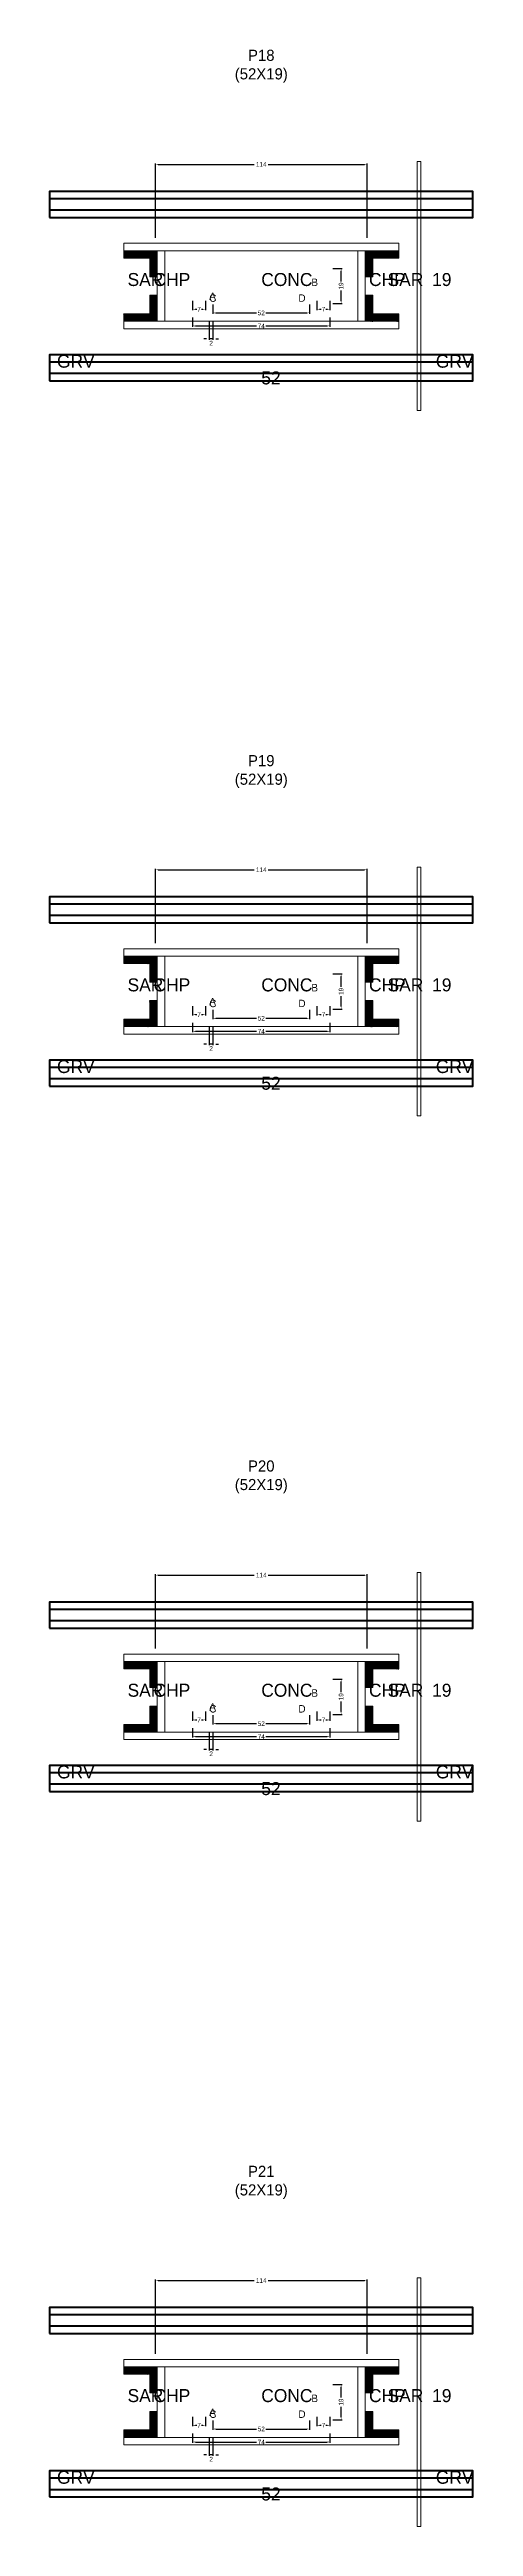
# Model space of a CAD drawing. Header units: centimetres. Extents: x -10500 to 4105, y -36866 to 295.
# Drawn here: x -114 to 114, y -7527 to -6193 of the extents above; entities that cross this region are included whole.
import ezdxf

# ---------------------------------------------------------------- set-up
doc = ezdxf.new("R2010")
doc.units = ezdxf.units.CM
for name, color, linetype in [('COTA', 241, 'Continuous'), ('GRAVATA', 224, 'Continuous'), ('Hachura', 251, 'Continuous'), ('NOMENCLATURA', 7, 'Continuous'), ('SARRAFO', 251, 'Continuous'), ('Texto Seção', 7, 'Continuous')]:
    doc.layers.add(name, color=color, linetype=linetype)
doc.dimstyles.new('cotax2', dxfattribs={"dimtxt": 2.5, "dimasz": 1.5, "dimexe": 0.5, "dimexo": 0.5, "dimgap": 0.5, "dimtad": 1, "dimcen": 2.5, "dimazin": 3, "dimtfac": 1, "dimtmove": 0, "dimatfit": 3})

msp = doc.modelspace()

# ---------------------------------------------------------------- texts
at = {"layer": 'NOMENCLATURA'}
for s, p in [('A', (-28, -6327.5)), ('C', (-28, -6328.5)), ('D', (20, -6328.5)), ('B', (27, -6320)), ('B', (27, -6700)), ('A', (-28, -6707.5)), ('C', (-28, -6708.5)), ('D', (20, -6708.5)), ('A', (-28, -7087.5)), ('C', (-28, -7088.5)), ('D', (20, -7088.5)), ('B', (27, -7080)), ('B', (27, -7460)), ('A', (-28, -7467.5)), ('C', (-28, -7468.5)), ('D', (20, -7468.5))]:
    msp.add_text(s, height=4, dxfattribs=at).set_placement(p)
at = {"layer": 'NOMENCLATURA', "char_height": 6, "attachment_point": 8}
for s, insert in [('P18\\P(52X19)', (0, -6210.5)), ('P19\\P(52X19)', (0, -6590.5)), ('P20\\P(52X19)', (0, -6970.5)), ('P21\\P(52X19)', (0, -7350.5))]:
    msp.add_mtext(s, dxfattribs=dict(at, insert=insert))
at = {"layer": 'Texto Seção'}
for s, p in [('SAR', (-72, -6320)), ('CHP', (-58, -6320)), ('CONC', (0, -6320)), ('CHP', (58, -6320)), ('SAR', (68, -6320)), ('19', (92, -6320)), ('GRV', (-110, -6364)), ('GRV', (94, -6364)), ('52', (0, -6373)), ('SAR', (-72, -6700)), ('CHP', (-58, -6700)), ('CONC', (0, -6700)), ('CHP', (58, -6700)), ('SAR', (68, -6700)), ('19', (92, -6700)), ('GRV', (-110, -6744)), ('GRV', (94, -6744)), ('52', (0, -6753)), ('SAR', (-72, -7080)), ('CHP', (-58, -7080)), ('CONC', (0, -7080)), ('CHP', (58, -7080)), ('SAR', (68, -7080)), ('19', (92, -7080)), ('GRV', (-110, -7124)), ('GRV', (94, -7124)), ('52', (0, -7133)), ('SAR', (-72, -7460)), ('CHP', (-58, -7460)), ('CONC', (0, -7460)), ('CHP', (58, -7460)), ('SAR', (68, -7460)), ('19', (92, -7460)), ('GRV', (-110, -7504)), ('GRV', (94, -7504)), ('52', (0, -7513))]:
    msp.add_text(s, height=7, dxfattribs=at).set_placement(p)

# ---------------------------------------------------------------- blocks, each defined once
blk = doc.blocks.new('_CLOSEDFILLED')
at = {"color": 0, "linetype": 'BYBLOCK'}
blk.add_solid([(-1, 0.16), (0, 0), (-1, -0.16)], dxfattribs=at)
blk = doc.blocks.new('*D534')
for p, q in [((-37, -7477), (-37, -7482)), ((-35.5, -7481.5), (-2.5, -7481.5)), ((2.5, -7481.5), (35.5, -7481.5)), ((37, -7477), (37, -7482))]:
    blk.add_line(p, q)
at = {"layer": 'Defpoints'}
for p in [(-37, -7476.5), (-37, -7481.5), (37, -7476.5)]:
    blk.add_point(p, dxfattribs=at)
at = {"layer": 'COTA', "xscale": 1.5, "yscale": 1.5, "rotation": 180}
blk.add_blockref('_CLOSEDFILLED', (-37, -7481.5), dxfattribs=at)
at = {"layer": 'COTA', "xscale": 1.5, "yscale": 1.5}
blk.add_blockref('_CLOSEDFILLED', (37, -7481.5), dxfattribs=at)
at = {"layer": 'COTA', "insert": (0, -7481.5), "char_height": 2.5, "attachment_point": 5}
blk.add_mtext('74', dxfattribs=at)
blk = doc.blocks.new('*D535')
for p, q in [((-26, -7470), (-26, -7475)), ((26, -7470), (26, -7475)), ((-24.5, -7474.5), (-2.5, -7474.5)), ((2.5, -7474.5), (24.5, -7474.5))]:
    blk.add_line(p, q)
at = {"layer": 'Defpoints'}
for p in [(-26, -7469.5), (26, -7469.5), (-26, -7474.5)]:
    blk.add_point(p, dxfattribs=at)
at = {"layer": 'COTA', "xscale": 1.5, "yscale": 1.5, "rotation": 180}
blk.add_blockref('_CLOSEDFILLED', (-26, -7474.5), dxfattribs=at)
at = {"layer": 'COTA', "xscale": 1.5, "yscale": 1.5}
blk.add_blockref('_CLOSEDFILLED', (26, -7474.5), dxfattribs=at)
at = {"layer": 'COTA', "insert": (0, -7474.5), "char_height": 2.5, "attachment_point": 5}
blk.add_mtext('52', dxfattribs=at)
blk = doc.blocks.new('*D536')
for p, q in [((38.5, -7450.5), (43.5, -7450.5)), ((43, -7457.5), (43, -7452)), ((38.5, -7469.5), (43.5, -7469.5)), ((43, -7468), (43, -7462.5))]:
    blk.add_line(p, q)
at = {"layer": 'Defpoints'}
for p in [(38, -7450.5), (38, -7469.5), (43, -7469.5)]:
    blk.add_point(p, dxfattribs=at)
at = {"layer": 'COTA', "xscale": 1.5, "yscale": 1.5}
for p, rotation in [((43, -7450.5), 90), ((43, -7469.5), 270)]:
    blk.add_blockref('_CLOSEDFILLED', p, dxfattribs=dict(at, rotation=rotation))
at = {"layer": 'COTA', "insert": (43, -7460), "char_height": 2.5, "attachment_point": 5, "rotation": 90}
blk.add_mtext('19', dxfattribs=at)
blk = doc.blocks.new('*D537')
for p, q in [((-37, -7468), (-37, -7473)), ((-35.5, -7472.5), (-34.75, -7472.5)), ((-32.25, -7472.5), (-31.5, -7472.5)), ((-30, -7468), (-30, -7473))]:
    blk.add_line(p, q)
at = {"layer": 'Defpoints'}
for p in [(-37, -7467.5), (-37, -7472.5), (-30, -7467.5)]:
    blk.add_point(p, dxfattribs=at)
at = {"layer": 'COTA', "xscale": 1.5, "yscale": 1.5, "rotation": 180}
blk.add_blockref('_CLOSEDFILLED', (-37, -7472.5), dxfattribs=at)
at = {"layer": 'COTA', "xscale": 1.5, "yscale": 1.5}
blk.add_blockref('_CLOSEDFILLED', (-30, -7472.5), dxfattribs=at)
at = {"layer": 'COTA', "insert": (-33.5, -7472.5), "char_height": 2.5, "attachment_point": 5}
blk.add_mtext('7', dxfattribs=at)
blk = doc.blocks.new('*D538')
for p, q in [((30, -7468), (30, -7473)), ((31.5, -7472.5), (32.25, -7472.5)), ((34.75, -7472.5), (35.5, -7472.5)), ((37, -7468), (37, -7473))]:
    blk.add_line(p, q)
at = {"layer": 'Defpoints'}
for p in [(30, -7467.5), (30, -7472.5), (37, -7467.5)]:
    blk.add_point(p, dxfattribs=at)
at = {"layer": 'COTA', "xscale": 1.5, "yscale": 1.5, "rotation": 180}
blk.add_blockref('_CLOSEDFILLED', (30, -7472.5), dxfattribs=at)
at = {"layer": 'COTA', "xscale": 1.5, "yscale": 1.5}
blk.add_blockref('_CLOSEDFILLED', (37, -7472.5), dxfattribs=at)
at = {"layer": 'COTA', "insert": (33.5, -7472.5), "char_height": 2.5, "attachment_point": 5}
blk.add_mtext('7', dxfattribs=at)
blk = doc.blocks.new('*D539')
for p, q in [((-57, -7434), (-57, -7394)), ((-55.5, -7394.5), (-3.75, -7394.5)), ((3.75, -7394.5), (55.5, -7394.5)), ((57, -7434), (57, -7394))]:
    blk.add_line(p, q)
at = {"layer": 'Defpoints'}
for p in [(-57, -7394.5), (-57, -7434.5), (57, -7434.5)]:
    blk.add_point(p, dxfattribs=at)
at = {"layer": 'COTA', "xscale": 1.5, "yscale": 1.5, "rotation": 180}
blk.add_blockref('_CLOSEDFILLED', (-57, -7394.5), dxfattribs=at)
at = {"layer": 'COTA', "xscale": 1.5, "yscale": 1.5}
blk.add_blockref('_CLOSEDFILLED', (57, -7394.5), dxfattribs=at)
at = {"layer": 'COTA', "insert": (0, -7394.5), "char_height": 2.5, "attachment_point": 5}
blk.add_mtext('114', dxfattribs=at)
blk = doc.blocks.new('*D508')
for p, q in [((-37, -7097), (-37, -7102)), ((37, -7097), (37, -7102)), ((-35.5, -7101.5), (-2.5, -7101.5)), ((2.5, -7101.5), (35.5, -7101.5))]:
    blk.add_line(p, q)
at = {"layer": 'Defpoints'}
for p in [(-37, -7096.5), (37, -7096.5), (-37, -7101.5)]:
    blk.add_point(p, dxfattribs=at)
at = {"layer": 'COTA', "xscale": 1.5, "yscale": 1.5, "rotation": 180}
blk.add_blockref('_CLOSEDFILLED', (-37, -7101.5), dxfattribs=at)
at = {"layer": 'COTA', "xscale": 1.5, "yscale": 1.5}
blk.add_blockref('_CLOSEDFILLED', (37, -7101.5), dxfattribs=at)
at = {"layer": 'COTA', "insert": (0, -7101.5), "char_height": 2.5, "attachment_point": 5}
blk.add_mtext('74', dxfattribs=at)
blk = doc.blocks.new('*D509')
for p, q in [((-26, -7090), (-26, -7095)), ((-24.5, -7094.5), (-2.5, -7094.5)), ((2.5, -7094.5), (24.5, -7094.5)), ((26, -7090), (26, -7095))]:
    blk.add_line(p, q)
at = {"layer": 'Defpoints'}
for p in [(-26, -7089.5), (-26, -7094.5), (26, -7089.5)]:
    blk.add_point(p, dxfattribs=at)
at = {"layer": 'COTA', "xscale": 1.5, "yscale": 1.5, "rotation": 180}
blk.add_blockref('_CLOSEDFILLED', (-26, -7094.5), dxfattribs=at)
at = {"layer": 'COTA', "xscale": 1.5, "yscale": 1.5}
blk.add_blockref('_CLOSEDFILLED', (26, -7094.5), dxfattribs=at)
at = {"layer": 'COTA', "insert": (0, -7094.5), "char_height": 2.5, "attachment_point": 5}
blk.add_mtext('52', dxfattribs=at)
blk = doc.blocks.new('*D510')
for p, q in [((38.5, -7070.5), (43.5, -7070.5)), ((43, -7077.5), (43, -7072)), ((43, -7088), (43, -7082.5)), ((38.5, -7089.5), (43.5, -7089.5))]:
    blk.add_line(p, q)
at = {"layer": 'Defpoints'}
for p in [(38, -7070.5), (38, -7089.5), (43, -7089.5)]:
    blk.add_point(p, dxfattribs=at)
at = {"layer": 'COTA', "xscale": 1.5, "yscale": 1.5}
for p, rotation in [((43, -7070.5), 90), ((43, -7089.5), 270)]:
    blk.add_blockref('_CLOSEDFILLED', p, dxfattribs=dict(at, rotation=rotation))
at = {"layer": 'COTA', "insert": (43, -7080), "char_height": 2.5, "attachment_point": 5, "rotation": 90}
blk.add_mtext('19', dxfattribs=at)
blk = doc.blocks.new('*D511')
for p, q in [((-37, -7088), (-37, -7093)), ((-35.5, -7092.5), (-34.75, -7092.5)), ((-32.25, -7092.5), (-31.5, -7092.5)), ((-30, -7088), (-30, -7093))]:
    blk.add_line(p, q)
at = {"layer": 'Defpoints'}
for p in [(-37, -7087.5), (-37, -7092.5), (-30, -7087.5)]:
    blk.add_point(p, dxfattribs=at)
at = {"layer": 'COTA', "xscale": 1.5, "yscale": 1.5, "rotation": 180}
blk.add_blockref('_CLOSEDFILLED', (-37, -7092.5), dxfattribs=at)
at = {"layer": 'COTA', "xscale": 1.5, "yscale": 1.5}
blk.add_blockref('_CLOSEDFILLED', (-30, -7092.5), dxfattribs=at)
at = {"layer": 'COTA', "insert": (-33.5, -7092.5), "char_height": 2.5, "attachment_point": 5}
blk.add_mtext('7', dxfattribs=at)
blk = doc.blocks.new('*D512')
for p, q in [((30, -7088), (30, -7093)), ((31.5, -7092.5), (32.25, -7092.5)), ((34.75, -7092.5), (35.5, -7092.5)), ((37, -7088), (37, -7093))]:
    blk.add_line(p, q)
at = {"layer": 'Defpoints'}
for p in [(30, -7087.5), (30, -7092.5), (37, -7087.5)]:
    blk.add_point(p, dxfattribs=at)
at = {"layer": 'COTA', "xscale": 1.5, "yscale": 1.5, "rotation": 180}
blk.add_blockref('_CLOSEDFILLED', (30, -7092.5), dxfattribs=at)
at = {"layer": 'COTA', "xscale": 1.5, "yscale": 1.5}
blk.add_blockref('_CLOSEDFILLED', (37, -7092.5), dxfattribs=at)
at = {"layer": 'COTA', "insert": (33.5, -7092.5), "char_height": 2.5, "attachment_point": 5}
blk.add_mtext('7', dxfattribs=at)
blk = doc.blocks.new('*D513')
for p, q in [((-57, -7054), (-57, -7014)), ((-55.5, -7014.5), (-3.75, -7014.5)), ((3.75, -7014.5), (55.5, -7014.5)), ((57, -7054), (57, -7014))]:
    blk.add_line(p, q)
at = {"layer": 'Defpoints'}
for p in [(-57, -7014.5), (-57, -7054.5), (57, -7054.5)]:
    blk.add_point(p, dxfattribs=at)
at = {"layer": 'COTA', "xscale": 1.5, "yscale": 1.5, "rotation": 180}
blk.add_blockref('_CLOSEDFILLED', (-57, -7014.5), dxfattribs=at)
at = {"layer": 'COTA', "xscale": 1.5, "yscale": 1.5}
blk.add_blockref('_CLOSEDFILLED', (57, -7014.5), dxfattribs=at)
at = {"layer": 'COTA', "insert": (0, -7014.5), "char_height": 2.5, "attachment_point": 5}
blk.add_mtext('114', dxfattribs=at)
blk = doc.blocks.new('*D482')
for p, q in [((-37, -6717), (-37, -6722)), ((-35.5, -6721.5), (-2.5, -6721.5)), ((2.5, -6721.5), (35.5, -6721.5)), ((37, -6717), (37, -6722))]:
    blk.add_line(p, q)
at = {"layer": 'Defpoints'}
for p in [(-37, -6716.5), (-37, -6721.5), (37, -6716.5)]:
    blk.add_point(p, dxfattribs=at)
at = {"layer": 'COTA', "xscale": 1.5, "yscale": 1.5, "rotation": 180}
blk.add_blockref('_CLOSEDFILLED', (-37, -6721.5), dxfattribs=at)
at = {"layer": 'COTA', "xscale": 1.5, "yscale": 1.5}
blk.add_blockref('_CLOSEDFILLED', (37, -6721.5), dxfattribs=at)
at = {"layer": 'COTA', "insert": (0, -6721.5), "char_height": 2.5, "attachment_point": 5}
blk.add_mtext('74', dxfattribs=at)
blk = doc.blocks.new('*D483')
for p, q in [((-26, -6710), (-26, -6715)), ((26, -6710), (26, -6715)), ((-24.5, -6714.5), (-2.5, -6714.5)), ((2.5, -6714.5), (24.5, -6714.5))]:
    blk.add_line(p, q)
at = {"layer": 'Defpoints'}
for p in [(-26, -6709.5), (26, -6709.5), (-26, -6714.5)]:
    blk.add_point(p, dxfattribs=at)
at = {"layer": 'COTA', "xscale": 1.5, "yscale": 1.5, "rotation": 180}
blk.add_blockref('_CLOSEDFILLED', (-26, -6714.5), dxfattribs=at)
at = {"layer": 'COTA', "xscale": 1.5, "yscale": 1.5}
blk.add_blockref('_CLOSEDFILLED', (26, -6714.5), dxfattribs=at)
at = {"layer": 'COTA', "insert": (0, -6714.5), "char_height": 2.5, "attachment_point": 5}
blk.add_mtext('52', dxfattribs=at)
blk = doc.blocks.new('*D484')
for p, q in [((38.5, -6690.5), (43.5, -6690.5)), ((43, -6697.5), (43, -6692)), ((38.5, -6709.5), (43.5, -6709.5)), ((43, -6708), (43, -6702.5))]:
    blk.add_line(p, q)
at = {"layer": 'Defpoints'}
for p in [(38, -6690.5), (38, -6709.5), (43, -6709.5)]:
    blk.add_point(p, dxfattribs=at)
at = {"layer": 'COTA', "xscale": 1.5, "yscale": 1.5}
for p, rotation in [((43, -6690.5), 90), ((43, -6709.5), 270)]:
    blk.add_blockref('_CLOSEDFILLED', p, dxfattribs=dict(at, rotation=rotation))
at = {"layer": 'COTA', "insert": (43, -6700), "char_height": 2.5, "attachment_point": 5, "rotation": 90}
blk.add_mtext('19', dxfattribs=at)
blk = doc.blocks.new('*D485')
for p, q in [((-37, -6708), (-37, -6713)), ((-30, -6708), (-30, -6713)), ((-35.5, -6712.5), (-34.75, -6712.5)), ((-32.25, -6712.5), (-31.5, -6712.5))]:
    blk.add_line(p, q)
at = {"layer": 'Defpoints'}
for p in [(-37, -6707.5), (-30, -6707.5), (-37, -6712.5)]:
    blk.add_point(p, dxfattribs=at)
at = {"layer": 'COTA', "xscale": 1.5, "yscale": 1.5, "rotation": 180}
blk.add_blockref('_CLOSEDFILLED', (-37, -6712.5), dxfattribs=at)
at = {"layer": 'COTA', "xscale": 1.5, "yscale": 1.5}
blk.add_blockref('_CLOSEDFILLED', (-30, -6712.5), dxfattribs=at)
at = {"layer": 'COTA', "insert": (-33.5, -6712.5), "char_height": 2.5, "attachment_point": 5}
blk.add_mtext('7', dxfattribs=at)
blk = doc.blocks.new('*D486')
for p, q in [((30, -6708), (30, -6713)), ((37, -6708), (37, -6713)), ((31.5, -6712.5), (32.25, -6712.5)), ((34.75, -6712.5), (35.5, -6712.5))]:
    blk.add_line(p, q)
at = {"layer": 'Defpoints'}
for p in [(30, -6707.5), (37, -6707.5), (30, -6712.5)]:
    blk.add_point(p, dxfattribs=at)
at = {"layer": 'COTA', "xscale": 1.5, "yscale": 1.5, "rotation": 180}
blk.add_blockref('_CLOSEDFILLED', (30, -6712.5), dxfattribs=at)
at = {"layer": 'COTA', "xscale": 1.5, "yscale": 1.5}
blk.add_blockref('_CLOSEDFILLED', (37, -6712.5), dxfattribs=at)
at = {"layer": 'COTA', "insert": (33.5, -6712.5), "char_height": 2.5, "attachment_point": 5}
blk.add_mtext('7', dxfattribs=at)
blk = doc.blocks.new('*D487')
for p, q in [((-57, -6674), (-57, -6634)), ((-55.5, -6634.5), (-3.75, -6634.5)), ((3.75, -6634.5), (55.5, -6634.5)), ((57, -6674), (57, -6634))]:
    blk.add_line(p, q)
at = {"layer": 'Defpoints'}
for p in [(-57, -6634.5), (-57, -6674.5), (57, -6674.5)]:
    blk.add_point(p, dxfattribs=at)
at = {"layer": 'COTA', "xscale": 1.5, "yscale": 1.5, "rotation": 180}
blk.add_blockref('_CLOSEDFILLED', (-57, -6634.5), dxfattribs=at)
at = {"layer": 'COTA', "xscale": 1.5, "yscale": 1.5}
blk.add_blockref('_CLOSEDFILLED', (57, -6634.5), dxfattribs=at)
at = {"layer": 'COTA', "insert": (0, -6634.5), "char_height": 2.5, "attachment_point": 5}
blk.add_mtext('114', dxfattribs=at)
blk = doc.blocks.new('*D456')
for p, q in [((-37, -6337), (-37, -6342)), ((37, -6337), (37, -6342)), ((-35.5, -6341.5), (-2.5, -6341.5)), ((2.5, -6341.5), (35.5, -6341.5))]:
    blk.add_line(p, q)
at = {"layer": 'Defpoints'}
for p in [(-37, -6336.5), (37, -6336.5), (-37, -6341.5)]:
    blk.add_point(p, dxfattribs=at)
at = {"layer": 'COTA', "xscale": 1.5, "yscale": 1.5, "rotation": 180}
blk.add_blockref('_CLOSEDFILLED', (-37, -6341.5), dxfattribs=at)
at = {"layer": 'COTA', "xscale": 1.5, "yscale": 1.5}
blk.add_blockref('_CLOSEDFILLED', (37, -6341.5), dxfattribs=at)
at = {"layer": 'COTA', "insert": (0, -6341.5), "char_height": 2.5, "attachment_point": 5}
blk.add_mtext('74', dxfattribs=at)
blk = doc.blocks.new('*D457')
for p, q in [((-26, -6330), (-26, -6335)), ((-24.5, -6334.5), (-2.5, -6334.5)), ((2.5, -6334.5), (24.5, -6334.5)), ((26, -6330), (26, -6335))]:
    blk.add_line(p, q)
at = {"layer": 'Defpoints'}
for p in [(-26, -6329.5), (-26, -6334.5), (26, -6329.5)]:
    blk.add_point(p, dxfattribs=at)
at = {"layer": 'COTA', "xscale": 1.5, "yscale": 1.5, "rotation": 180}
blk.add_blockref('_CLOSEDFILLED', (-26, -6334.5), dxfattribs=at)
at = {"layer": 'COTA', "xscale": 1.5, "yscale": 1.5}
blk.add_blockref('_CLOSEDFILLED', (26, -6334.5), dxfattribs=at)
at = {"layer": 'COTA', "insert": (0, -6334.5), "char_height": 2.5, "attachment_point": 5}
blk.add_mtext('52', dxfattribs=at)
blk = doc.blocks.new('*D458')
for p, q in [((38.5, -6310.5), (43.5, -6310.5)), ((43, -6317.5), (43, -6312)), ((43, -6328), (43, -6322.5)), ((38.5, -6329.5), (43.5, -6329.5))]:
    blk.add_line(p, q)
at = {"layer": 'Defpoints'}
for p in [(38, -6310.5), (38, -6329.5), (43, -6329.5)]:
    blk.add_point(p, dxfattribs=at)
at = {"layer": 'COTA', "xscale": 1.5, "yscale": 1.5}
for p, rotation in [((43, -6310.5), 90), ((43, -6329.5), 270)]:
    blk.add_blockref('_CLOSEDFILLED', p, dxfattribs=dict(at, rotation=rotation))
at = {"layer": 'COTA', "insert": (43, -6320), "char_height": 2.5, "attachment_point": 5, "rotation": 90}
blk.add_mtext('19', dxfattribs=at)
blk = doc.blocks.new('*D459')
for p, q in [((-37, -6328), (-37, -6333)), ((-35.5, -6332.5), (-34.75, -6332.5)), ((-32.25, -6332.5), (-31.5, -6332.5)), ((-30, -6328), (-30, -6333))]:
    blk.add_line(p, q)
at = {"layer": 'Defpoints'}
for p in [(-37, -6327.5), (-37, -6332.5), (-30, -6327.5)]:
    blk.add_point(p, dxfattribs=at)
at = {"layer": 'COTA', "xscale": 1.5, "yscale": 1.5, "rotation": 180}
blk.add_blockref('_CLOSEDFILLED', (-37, -6332.5), dxfattribs=at)
at = {"layer": 'COTA', "xscale": 1.5, "yscale": 1.5}
blk.add_blockref('_CLOSEDFILLED', (-30, -6332.5), dxfattribs=at)
at = {"layer": 'COTA', "insert": (-33.5, -6332.5), "char_height": 2.5, "attachment_point": 5}
blk.add_mtext('7', dxfattribs=at)
blk = doc.blocks.new('*D460')
for p, q in [((30, -6328), (30, -6333)), ((31.5, -6332.5), (32.25, -6332.5)), ((34.75, -6332.5), (35.5, -6332.5)), ((37, -6328), (37, -6333))]:
    blk.add_line(p, q)
at = {"layer": 'Defpoints'}
for p in [(30, -6327.5), (30, -6332.5), (37, -6327.5)]:
    blk.add_point(p, dxfattribs=at)
at = {"layer": 'COTA', "xscale": 1.5, "yscale": 1.5, "rotation": 180}
blk.add_blockref('_CLOSEDFILLED', (30, -6332.5), dxfattribs=at)
at = {"layer": 'COTA', "xscale": 1.5, "yscale": 1.5}
blk.add_blockref('_CLOSEDFILLED', (37, -6332.5), dxfattribs=at)
at = {"layer": 'COTA', "insert": (33.5, -6332.5), "char_height": 2.5, "attachment_point": 5}
blk.add_mtext('7', dxfattribs=at)
blk = doc.blocks.new('*D461')
for p, q in [((-57, -6294), (-57, -6254)), ((-55.5, -6254.5), (-3.75, -6254.5)), ((3.75, -6254.5), (55.5, -6254.5)), ((57, -6294), (57, -6254))]:
    blk.add_line(p, q)
at = {"layer": 'Defpoints'}
for p in [(-57, -6254.5), (-57, -6294.5), (57, -6294.5)]:
    blk.add_point(p, dxfattribs=at)
at = {"layer": 'COTA', "xscale": 1.5, "yscale": 1.5, "rotation": 180}
blk.add_blockref('_CLOSEDFILLED', (-57, -6254.5), dxfattribs=at)
at = {"layer": 'COTA', "xscale": 1.5, "yscale": 1.5}
blk.add_blockref('_CLOSEDFILLED', (57, -6254.5), dxfattribs=at)
at = {"layer": 'COTA', "insert": (0, -6254.5), "char_height": 2.5, "attachment_point": 5}
blk.add_mtext('114', dxfattribs=at)

# ---------------------------------------------------------------- dimensions: what is measured, and where the dimension line sits
at = {"layer": 'COTA'}
for base, p1, p2, picture, middle in [((-57, -6254.5), (-57, -6294.5), (57, -6294.5), '*D461', (0, -6254.5)), ((-37, -6332.5), (-37, -6327.5), (-30, -6327.5), '*D459', (-33.5, -6332.5)), ((-37, -6341.5), (-37, -6336.5), (37, -6336.5), '*D456', (0, -6341.5)), ((-26, -6334.5), (-26, -6329.5), (26, -6329.5), '*D457', (0, -6334.5)), ((30, -6332.5), (30, -6327.5), (37, -6327.5), '*D460', (33.5, -6332.5)), ((-57, -6634.5), (-57, -6674.5), (57, -6674.5), '*D487', (0, -6634.5)), ((-37, -6712.5), (-37, -6707.5), (-30, -6707.5), '*D485', (-33.5, -6712.5)), ((-26, -6714.5), (-26, -6709.5), (26, -6709.5), '*D483', (0, -6714.5)), ((30, -6712.5), (30, -6707.5), (37, -6707.5), '*D486', (33.5, -6712.5)), ((-37, -6721.5), (-37, -6716.5), (37, -6716.5), '*D482', (0, -6721.5)), ((-57, -7014.5), (-57, -7054.5), (57, -7054.5), '*D513', (0, -7014.5)), ((-37, -7092.5), (-37, -7087.5), (-30, -7087.5), '*D511', (-33.5, -7092.5)), ((-37, -7101.5), (-37, -7096.5), (37, -7096.5), '*D508', (0, -7101.5)), ((-26, -7094.5), (-26, -7089.5), (26, -7089.5), '*D509', (0, -7094.5)), ((30, -7092.5), (30, -7087.5), (37, -7087.5), '*D512', (33.5, -7092.5)), ((-57, -7394.5), (-57, -7434.5), (57, -7434.5), '*D539', (0, -7394.5)), ((-37, -7472.5), (-37, -7467.5), (-30, -7467.5), '*D537', (-33.5, -7472.5)), ((-26, -7474.5), (-26, -7469.5), (26, -7469.5), '*D535', (0, -7474.5)), ((30, -7472.5), (30, -7467.5), (37, -7467.5), '*D538', (33.5, -7472.5)), ((-37, -7481.5), (-37, -7476.5), (37, -7476.5), '*D534', (0, -7481.5))]:
    dim = msp.add_linear_dim(base=base, p1=p1, p2=p2, dimstyle='cotax2', dxfattribs=at)
    dim.commit()
    dim.dimension.update_dxf_attribs({"geometry": picture, "text_midpoint": middle})
for base, p1, p2, picture, middle in [((43, -6329.5), (38, -6329.5), (38, -6310.5), '*D458', (43, -6320)), ((43, -6709.5), (38, -6709.5), (38, -6690.5), '*D484', (43, -6700)), ((43, -7089.5), (38, -7089.5), (38, -7070.5), '*D510', (43, -7080)), ((43, -7469.5), (38, -7469.5), (38, -7450.5), '*D536', (43, -7460))]:
    dim = msp.add_linear_dim(base=base, p1=p1, p2=p2, angle=90, dimstyle='cotax2', dxfattribs=at)
    dim.commit()
    dim.dimension.update_dxf_attribs({"geometry": picture, "text_midpoint": middle})
for base, p1, p2 in [((-26, -6348.5), (-26, -6338.5), (-28, -6338.5)), ((-26, -6728.5), (-26, -6718.5), (-28, -6718.5)), ((-26, -7108.5), (-26, -7098.5), (-28, -7098.5)), ((-26, -7488.5), (-26, -7478.5), (-28, -7478.5))]:
    msp.add_linear_dim(base=base, p1=p1, p2=p2, dimstyle='cotax2', dxfattribs=at).render()

# ---------------------------------------------------------------- hatches: boundary and pattern name
at = {"layer": 'SARRAFO'}
h = msp.add_hatch(dxfattribs=at)
h.set_pattern_fill('SOLID', scale=2)
h.paths.add_polyline_path([(-74, -6305), (-60, -6305), (-60, -6301), (-74, -6301)])
h = msp.add_hatch(dxfattribs=at)
h.set_pattern_fill('SOLID', scale=2)
h.paths.add_polyline_path([(-60, -6315), (-56, -6315), (-56, -6301), (-60, -6301)])
h = msp.add_hatch(dxfattribs=at)
h.set_pattern_fill('SOLID', scale=2)
h.paths.add_polyline_path([(56, -6315), (60, -6315), (60, -6301), (56, -6301)])
h = msp.add_hatch(dxfattribs=at)
h.set_pattern_fill('SOLID', scale=2)
h.paths.add_polyline_path([(60, -6305), (74, -6305), (74, -6301), (60, -6301)])
h = msp.add_hatch(dxfattribs=at)
h.set_pattern_fill('SOLID', scale=2)
h.paths.add_polyline_path([(-60, -6339), (-56, -6339), (-56, -6325), (-60, -6325)])
h = msp.add_hatch(dxfattribs=at)
h.set_pattern_fill('SOLID', scale=2)
h.paths.add_polyline_path([(56, -6339), (60, -6339), (60, -6325), (56, -6325)])
h = msp.add_hatch(dxfattribs=at)
h.set_pattern_fill('SOLID', scale=2)
h.paths.add_polyline_path([(-74, -6339), (-60, -6339), (-60, -6335), (-74, -6335)])
h = msp.add_hatch(dxfattribs=at)
h.set_pattern_fill('SOLID', scale=2)
h.paths.add_polyline_path([(60, -6339), (74, -6339), (74, -6335), (60, -6335)])
h = msp.add_hatch(dxfattribs=at)
h.set_pattern_fill('SOLID', scale=2)
h.paths.add_polyline_path([(-74, -6685), (-60, -6685), (-60, -6681), (-74, -6681)])
h = msp.add_hatch(dxfattribs=at)
h.set_pattern_fill('SOLID', scale=2)
h.paths.add_polyline_path([(-60, -6695), (-56, -6695), (-56, -6681), (-60, -6681)])
h = msp.add_hatch(dxfattribs=at)
h.set_pattern_fill('SOLID', scale=2)
h.paths.add_polyline_path([(56, -6695), (60, -6695), (60, -6681), (56, -6681)])
h = msp.add_hatch(dxfattribs=at)
h.set_pattern_fill('SOLID', scale=2)
h.paths.add_polyline_path([(60, -6685), (74, -6685), (74, -6681), (60, -6681)])
h = msp.add_hatch(dxfattribs=at)
h.set_pattern_fill('SOLID', scale=2)
h.paths.add_polyline_path([(-60, -6719), (-56, -6719), (-56, -6705), (-60, -6705)])
h = msp.add_hatch(dxfattribs=at)
h.set_pattern_fill('SOLID', scale=2)
h.paths.add_polyline_path([(56, -6719), (60, -6719), (60, -6705), (56, -6705)])
h = msp.add_hatch(dxfattribs=at)
h.set_pattern_fill('SOLID', scale=2)
h.paths.add_polyline_path([(-74, -6719), (-60, -6719), (-60, -6715), (-74, -6715)])
h = msp.add_hatch(dxfattribs=at)
h.set_pattern_fill('SOLID', scale=2)
h.paths.add_polyline_path([(60, -6719), (74, -6719), (74, -6715), (60, -6715)])
h = msp.add_hatch(dxfattribs=at)
h.set_pattern_fill('SOLID', scale=2)
h.paths.add_polyline_path([(-74, -7065), (-60, -7065), (-60, -7061), (-74, -7061)])
h = msp.add_hatch(dxfattribs=at)
h.set_pattern_fill('SOLID', scale=2)
h.paths.add_polyline_path([(-60, -7075), (-56, -7075), (-56, -7061), (-60, -7061)])
h = msp.add_hatch(dxfattribs=at)
h.set_pattern_fill('SOLID', scale=2)
h.paths.add_polyline_path([(56, -7075), (60, -7075), (60, -7061), (56, -7061)])
h = msp.add_hatch(dxfattribs=at)
h.set_pattern_fill('SOLID', scale=2)
h.paths.add_polyline_path([(60, -7065), (74, -7065), (74, -7061), (60, -7061)])
h = msp.add_hatch(dxfattribs=at)
h.set_pattern_fill('SOLID', scale=2)
h.paths.add_polyline_path([(-60, -7099), (-56, -7099), (-56, -7085), (-60, -7085)])
h = msp.add_hatch(dxfattribs=at)
h.set_pattern_fill('SOLID', scale=2)
h.paths.add_polyline_path([(56, -7099), (60, -7099), (60, -7085), (56, -7085)])
h = msp.add_hatch(dxfattribs=at)
h.set_pattern_fill('SOLID', scale=2)
h.paths.add_polyline_path([(-74, -7099), (-60, -7099), (-60, -7095), (-74, -7095)])
h = msp.add_hatch(dxfattribs=at)
h.set_pattern_fill('SOLID', scale=2)
h.paths.add_polyline_path([(60, -7099), (74, -7099), (74, -7095), (60, -7095)])
h = msp.add_hatch(dxfattribs=at)
h.set_pattern_fill('SOLID', scale=2)
h.paths.add_polyline_path([(-74, -7445), (-60, -7445), (-60, -7441), (-74, -7441)])
h = msp.add_hatch(dxfattribs=at)
h.set_pattern_fill('SOLID', scale=2)
h.paths.add_polyline_path([(-60, -7455), (-56, -7455), (-56, -7441), (-60, -7441)])
h = msp.add_hatch(dxfattribs=at)
h.set_pattern_fill('SOLID', scale=2)
h.paths.add_polyline_path([(56, -7455), (60, -7455), (60, -7441), (56, -7441)])
h = msp.add_hatch(dxfattribs=at)
h.set_pattern_fill('SOLID', scale=2)
h.paths.add_polyline_path([(60, -7445), (74, -7445), (74, -7441), (60, -7441)])
h = msp.add_hatch(dxfattribs=at)
h.set_pattern_fill('SOLID', scale=2)
h.paths.add_polyline_path([(-60, -7479), (-56, -7479), (-56, -7465), (-60, -7465)])
h = msp.add_hatch(dxfattribs=at)
h.set_pattern_fill('SOLID', scale=2)
h.paths.add_polyline_path([(56, -7479), (60, -7479), (60, -7465), (56, -7465)])
h = msp.add_hatch(dxfattribs=at)
h.set_pattern_fill('SOLID', scale=2)
h.paths.add_polyline_path([(-74, -7479), (-60, -7479), (-60, -7475), (-74, -7475)])
h = msp.add_hatch(dxfattribs=at)
h.set_pattern_fill('SOLID', scale=2)
h.paths.add_polyline_path([(60, -7479), (74, -7479), (74, -7475), (60, -7475)])

# ---------------------------------------------------------------- linework, layer by layer
at = {"layer": 'GRAVATA', "lineweight": 50}
for points in [[(-114, -6283), (114, -6283), (114, -6269), (-114, -6269)], [(-114, -6279), (114, -6279), (114, -6273), (-114, -6273)], [(-114, -6371), (114, -6371), (114, -6357), (-114, -6357)], [(-114, -6367), (114, -6367), (114, -6361), (-114, -6361)], [(-114, -6663), (114, -6663), (114, -6649), (-114, -6649)], [(-114, -6659), (114, -6659), (114, -6653), (-114, -6653)], [(-114, -6751), (114, -6751), (114, -6737), (-114, -6737)], [(-114, -6747), (114, -6747), (114, -6741), (-114, -6741)], [(-114, -7043), (114, -7043), (114, -7029), (-114, -7029)], [(-114, -7039), (114, -7039), (114, -7033), (-114, -7033)], [(-114, -7131), (114, -7131), (114, -7117), (-114, -7117)], [(-114, -7127), (114, -7127), (114, -7121), (-114, -7121)], [(-114, -7423), (114, -7423), (114, -7409), (-114, -7409)], [(-114, -7419), (114, -7419), (114, -7413), (-114, -7413)], [(-114, -7511), (114, -7511), (114, -7497), (-114, -7497)], [(-114, -7507), (114, -7507), (114, -7501), (-114, -7501)]]:
    msp.add_lwpolyline(points, close=True, dxfattribs=at)
at = {"layer": 'Hachura', "lineweight": 13}
for points in [[(84, -6387), (86, -6387), (86, -6253), (84, -6253)], [(84, -6767), (86, -6767), (86, -6633), (84, -6633)], [(84, -7147), (86, -7147), (86, -7013), (84, -7013)], [(84, -7527), (86, -7527), (86, -7393), (84, -7393)]]:
    msp.add_lwpolyline(points, close=True, dxfattribs=at)
at = {"layer": 'Hachura', "lineweight": 18}
for points in [[(-74, -6301), (74, -6301), (74, -6297), (-74, -6297)], [(-56, -6339), (-52, -6339), (-52, -6301), (-56, -6301)], [(52, -6339), (56, -6339), (56, -6301), (52, -6301)], [(-74, -6343), (74, -6343), (74, -6339), (-74, -6339)], [(-74, -6681), (74, -6681), (74, -6677), (-74, -6677)], [(-56, -6719), (-52, -6719), (-52, -6681), (-56, -6681)], [(52, -6719), (56, -6719), (56, -6681), (52, -6681)], [(-74, -6723), (74, -6723), (74, -6719), (-74, -6719)], [(-74, -7061), (74, -7061), (74, -7057), (-74, -7057)], [(-56, -7099), (-52, -7099), (-52, -7061), (-56, -7061)], [(52, -7099), (56, -7099), (56, -7061), (52, -7061)], [(-74, -7103), (74, -7103), (74, -7099), (-74, -7099)], [(-74, -7441), (74, -7441), (74, -7437), (-74, -7437)], [(-56, -7479), (-52, -7479), (-52, -7441), (-56, -7441)], [(52, -7479), (56, -7479), (56, -7441), (52, -7441)], [(-74, -7483), (74, -7483), (74, -7479), (-74, -7479)]]:
    msp.add_lwpolyline(points, close=True, dxfattribs=at)
at = {"layer": 'SARRAFO', "lineweight": 13}
for points in [[(-74, -6305), (-60, -6305), (-60, -6301), (-74, -6301)], [(-60, -6315), (-56, -6315), (-56, -6301), (-60, -6301)], [(56, -6315), (60, -6315), (60, -6301), (56, -6301)], [(60, -6305), (74, -6305), (74, -6301), (60, -6301)], [(-60, -6339), (-56, -6339), (-56, -6325), (-60, -6325)], [(56, -6339), (60, -6339), (60, -6325), (56, -6325)], [(-74, -6339), (-60, -6339), (-60, -6335), (-74, -6335)], [(60, -6339), (74, -6339), (74, -6335), (60, -6335)], [(-74, -6685), (-60, -6685), (-60, -6681), (-74, -6681)], [(-60, -6695), (-56, -6695), (-56, -6681), (-60, -6681)], [(56, -6695), (60, -6695), (60, -6681), (56, -6681)], [(60, -6685), (74, -6685), (74, -6681), (60, -6681)], [(-60, -6719), (-56, -6719), (-56, -6705), (-60, -6705)], [(56, -6719), (60, -6719), (60, -6705), (56, -6705)], [(-74, -6719), (-60, -6719), (-60, -6715), (-74, -6715)], [(60, -6719), (74, -6719), (74, -6715), (60, -6715)], [(-74, -7065), (-60, -7065), (-60, -7061), (-74, -7061)], [(-60, -7075), (-56, -7075), (-56, -7061), (-60, -7061)], [(56, -7075), (60, -7075), (60, -7061), (56, -7061)], [(60, -7065), (74, -7065), (74, -7061), (60, -7061)], [(-60, -7099), (-56, -7099), (-56, -7085), (-60, -7085)], [(56, -7099), (60, -7099), (60, -7085), (56, -7085)], [(-74, -7099), (-60, -7099), (-60, -7095), (-74, -7095)], [(60, -7099), (74, -7099), (74, -7095), (60, -7095)], [(-74, -7445), (-60, -7445), (-60, -7441), (-74, -7441)], [(-60, -7455), (-56, -7455), (-56, -7441), (-60, -7441)], [(56, -7455), (60, -7455), (60, -7441), (56, -7441)], [(60, -7445), (74, -7445), (74, -7441), (60, -7441)], [(-60, -7479), (-56, -7479), (-56, -7465), (-60, -7465)], [(56, -7479), (60, -7479), (60, -7465), (56, -7465)], [(-74, -7479), (-60, -7479), (-60, -7475), (-74, -7475)], [(60, -7479), (74, -7479), (74, -7475), (60, -7475)]]:
    msp.add_lwpolyline(points, close=True, dxfattribs=at)

msp.set_redraw_order([(e.dxf.handle, doc.entitydb.next_handle()) for e in msp.query("TEXT MTEXT ATTDEF DIMENSION ARC_DIMENSION")])  # texts and dimensions are drawn at this point

doc.saveas('drawing.dxf')
